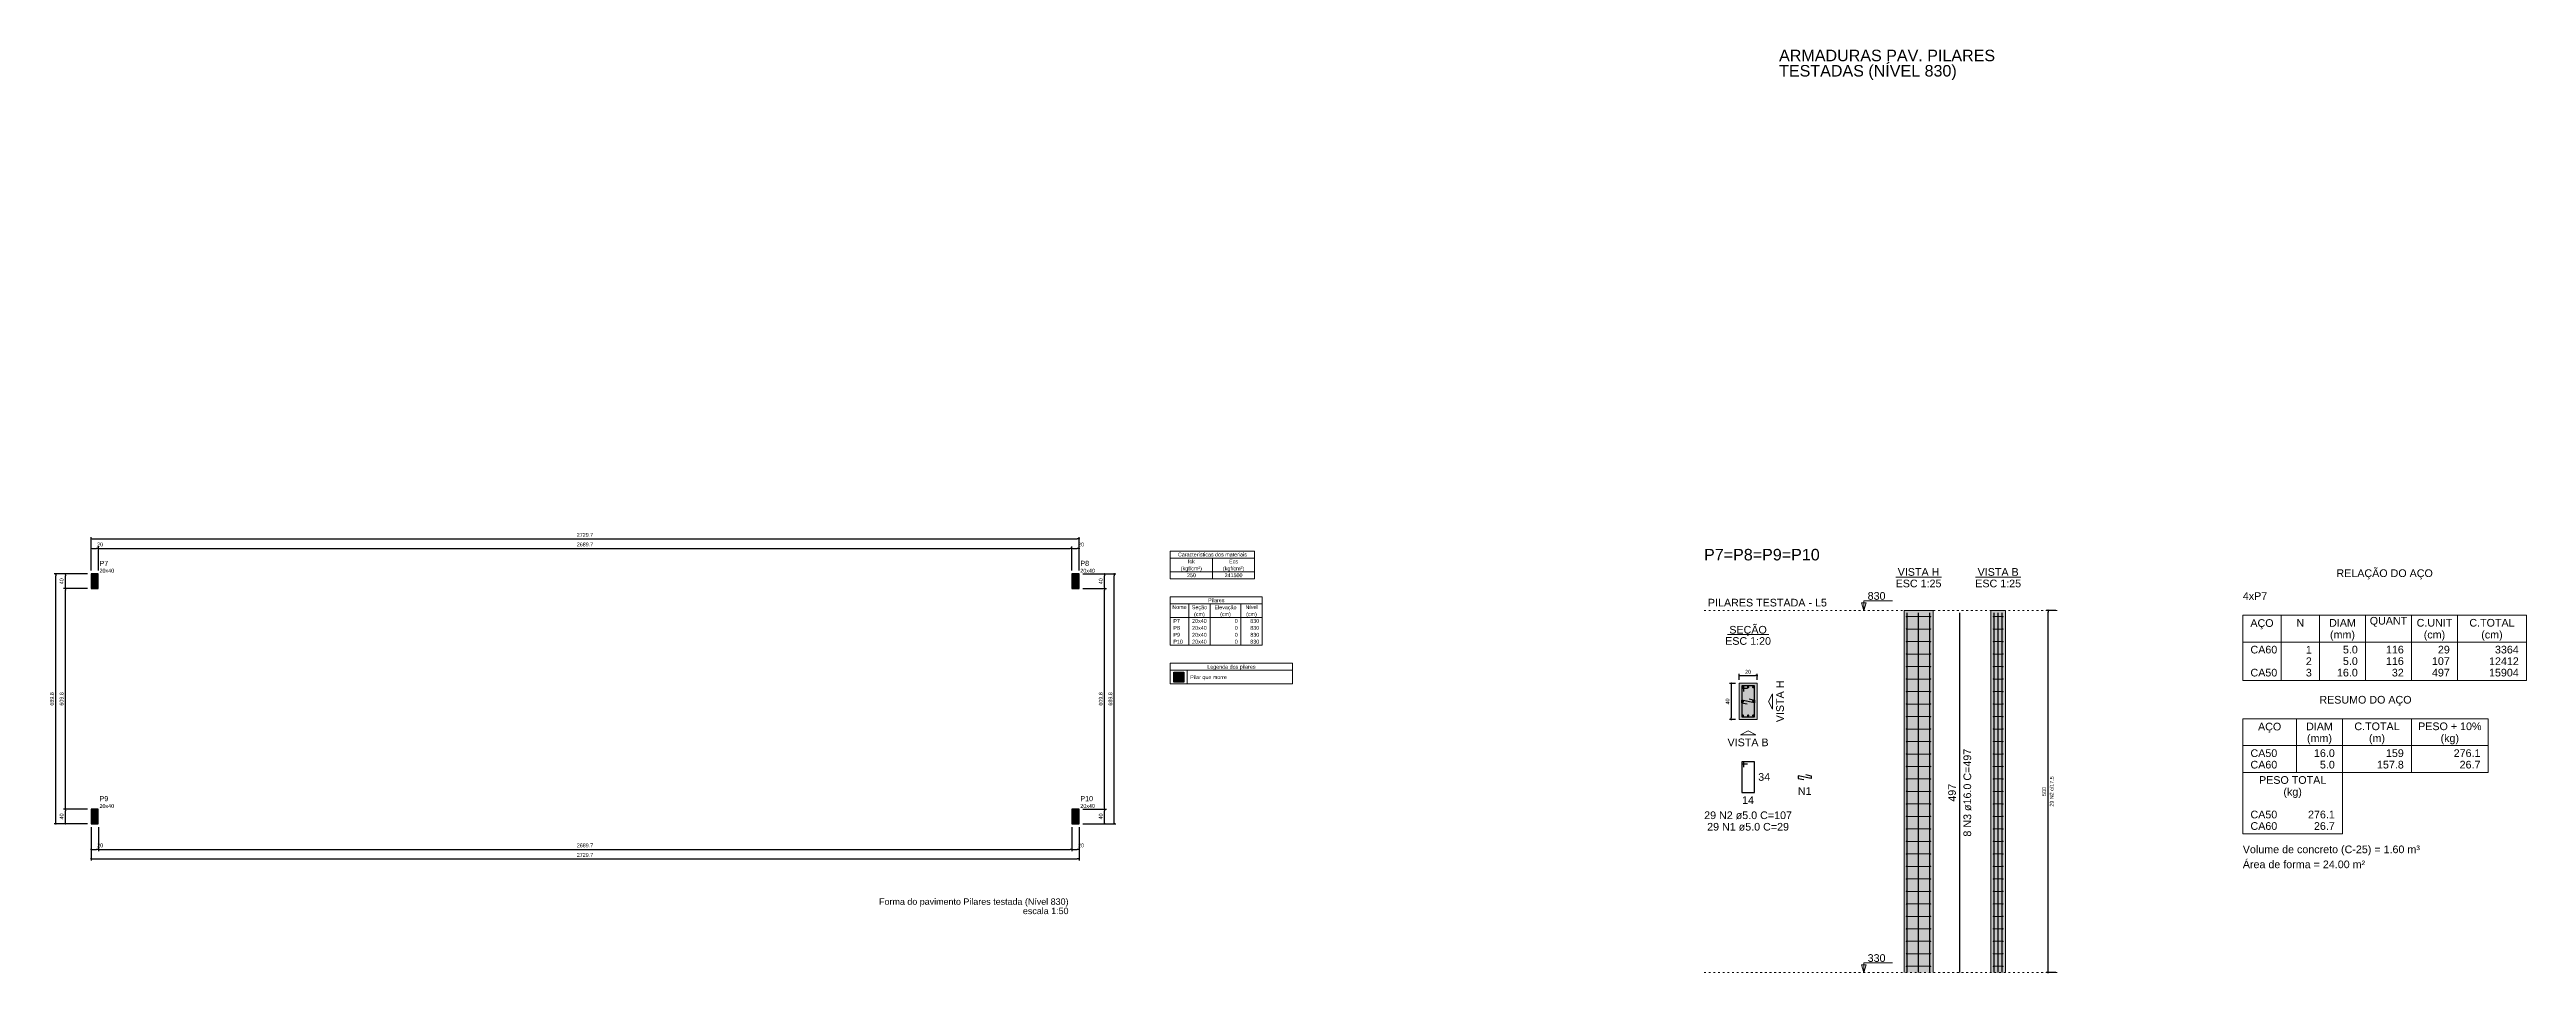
# Model space of a CAD drawing. Header units: millimetres. Extents: x 180 to 11148, y -1598 to 1045.
# Drawn here: x 3080 to 3216.8, y 15.7 to 66.7 of the extents above; entities that cross this region are included whole.
import ezdxf

# ---------------------------------------------------------------- set-up
doc = ezdxf.new("R2010")
doc.units = ezdxf.units.MM
doc.header["$MEASUREMENT"] = 0
doc.linetypes.add('DOT2', pattern=[3.175, 0, -3.175])
for name, color, linetype, lineweight in [('Descrição da armadura', 7, 'Continuous', 5), ('DT-Barras na forma', 2, 'Continuous', 30), ('DT-Barras no corte', 5, 'Continuous', 5), ('DT-Barras rebatidas', 2, 'Continuous', 30), ('DT-Cotas', 9, 'Continuous', 5), ('DT-Estribos na forma', 5, 'Continuous', 5), ('DT-Forma', 5, 'Continuous', 5), ('DT-Hachura seção pilares', 252, 'Continuous', 5), ('DT-Hachura vista pilares', 252, 'Continuous', 5), ('DT-Pontilhado', 9, 'DOT2', 5), ('DT-Relação do aço', 9, 'Continuous', 5), ('DT-Textos', 7, 'Continuous', 5), ('DT-Título', 3, 'Continuous', 20), ('FO-Cotas', 5, 'Continuous', 5), ('FO-Hachura pilar que morre', 106, 'Continuous', 5), ('FO-Pilares', 4, 'Continuous', 30), ('FO-Textos das vigas', 7, 'Continuous', 5), ('FO-Textos dos pilares', 7, 'Continuous', 5), ('FO-Títulos', 1, 'Continuous', 20), ('Textos armaduras', 7, 'Continuous', 5)]:
    doc.layers.add(name, color=color, linetype=linetype, lineweight=lineweight)
doc.styles.add('Arial', font='arial.ttf')
doc.dimstyles.new('UM_20.000000', dxfattribs={"dimtxt": 0.18, "dimasz": 0.1, "dimexe": 0.1, "dimexo": 0.2, "dimgap": 0, "dimtad": 1, "dimtih": 1, "dimtoh": 1, "dimdec": 1, "dimlfac": 20, "dimzin": 0, "dimdsep": 46, "dimtxsty": 'Standard', "dimcen": 0.09, "dimdle": 0.1, "dimadec": 1, "dimazin": 2, "dimtfac": 1, "dimtdec": 4, "dimtofl": 0, "dimtmove": 0, "dimatfit": 3, "dimfxl": 1, "dimtolj": 1, "dimarcsym": 0})
doc.dimstyles.new('UM_25.000000', dxfattribs={"dimtxt": 0.18, "dimasz": 0.1, "dimexe": 0.1, "dimexo": 0.2, "dimgap": 0, "dimtad": 1, "dimtih": 1, "dimtoh": 1, "dimdec": 1, "dimlfac": 25, "dimzin": 0, "dimdsep": 46, "dimtxsty": 'Standard', "dimcen": 0.09, "dimdle": 0.1, "dimadec": 1, "dimazin": 2, "dimtfac": 1, "dimtdec": 4, "dimtofl": 0, "dimtmove": 0, "dimatfit": 3, "dimfxl": 1, "dimtolj": 1, "dimarcsym": 0})
doc.dimstyles.new('UM_50.000000', dxfattribs={"dimtxt": 0.18, "dimasz": 0.1, "dimexe": 0.1, "dimexo": 0.2, "dimgap": 0, "dimtad": 1, "dimtih": 1, "dimtoh": 1, "dimdec": 1, "dimlfac": 50, "dimzin": 0, "dimdsep": 46, "dimtxsty": 'Standard', "dimcen": 0.09, "dimdle": 0.1, "dimadec": 1, "dimazin": 2, "dimtfac": 1, "dimtdec": 4, "dimtofl": 0, "dimtmove": 0, "dimatfit": 3, "dimfxl": 1, "dimtolj": 1, "dimarcsym": 0})

msp = doc.modelspace()

# ---------------------------------------------------------------- texts
at = {"layer": 'Descrição da armadura', "linetype": 'Continuous', "attachment_point": 8, "rotation": 90, "line_spacing_factor": 0.798, "style": 'Arial'}
for s, insert, char_height, width in [('8 N3 ø16.0 C=497', (3186.164, 25.6504), 0.4236, 9.7294), ('29 N2 c/17.5', (3190.7155, 25.7184), 0.2118, 3.364126)]:
    msp.add_mtext(s, dxfattribs=dict(at, insert=insert, char_height=char_height, width=width))
at = {"layer": 'Descrição da armadura', "linetype": 'Continuous', "char_height": 0.4236, "attachment_point": 8, "line_spacing_factor": 0.798, "style": 'Arial'}
for s, insert, width in [('N1', (3176.9557, 25.5321), 1.516797), ('29 N2 ø5.0 C=107', (3173.8264, 24.1818), 9.7294), ('29 N1 ø5.0 C=29', (3173.8264, 23.5464), 8.446648)]:
    msp.add_mtext(s, dxfattribs=dict(at, insert=insert, width=width))
at = {"layer": 'DT-Cotas', "linetype": 'Continuous', "insert": (3190.2919, 25.7184), "char_height": 0.2118, "width": 0.989858, "attachment_point": 8, "rotation": 90, "line_spacing_factor": 0.798, "style": 'Arial'}
msp.add_mtext('500', dxfattribs=at)
at = {"layer": 'DT-Relação do aço', "linetype": 'Continuous', "char_height": 0.4236, "line_spacing_factor": 0.798, "style": 'Arial'}
for s, insert, width, attachment_point in [('RELAÇÃO DO AÇO', (3208.9997, 37.4322), 10.681309, 8), ('4xP7', (3201.1635, 36.3008), 2.70451, 7), ('AÇO', (3202.2227, 34.6782), 2.571255, 8), ('N', (3204.3405, 34.8182), 0.856892, 8), ('DIAM', (3206.6703, 34.8182), 2.966387, 8), ('(mm)', (3206.6707, 34.0432), 2.767082, 8), ('QUANT', (3209.2119, 34.8182), 4.152941, 8), ('C.UNIT', (3211.7535, 34.8182), 3.954796, 8), ('(cm)', (3211.7537, 34.0432), 2.37195, 8), ('C.TOTAL', (3214.9305, 34.8182), 5.010412, 8), ('(cm)', (3214.9307, 34.0432), 2.37195, 8), ('RESUMO DO AÇO', (3207.9407, 30.4422), 10.218391, 8), ('AÇO', (3202.6457, 28.9602), 2.571255, 8), ('DIAM', (3205.3995, 29.0996), 2.966387, 8), ('(mm)', (3205.3997, 28.3242), 2.767082, 8), ('C.TOTAL', (3208.5765, 29.0996), 5.010412, 8), ('(m)', (3208.5767, 28.3242), 1.778673, 8), ('PESO + 10%', (3212.6007, 29.0996), 7.024311, 8), ('(kg)', (3212.6007, 28.3242), 2.043446, 8), ('CA50', (3201.5871, 27.617), 2.968125, 7), ('CA60', (3201.5871, 26.9816), 2.968125, 7), ('16.0', (3206.2467, 27.617), 2.309378, 9), ('5.0', (3206.2467, 26.9816), 1.649473, 9), ('157.8', (3210.0591, 26.9816), 2.969283, 9), ('159', (3210.0591, 27.617), 1.979715, 9), ('276.1', (3214.2951, 27.617), 2.969283, 9), ('26.7', (3214.2951, 26.9816), 2.309378, 9), ('PESO TOTAL', (3203.9169, 26.1344), 7.450729, 8), ('CA50', (3201.5871, 24.2282), 2.968125, 7), ('(kg)', (3203.9167, 25.3592), 2.043446, 8), ('276.1', (3206.2467, 24.2282), 2.969283, 9), ('CA60', (3201.5871, 23.5928), 2.968125, 7), ('26.7', (3206.2467, 23.5928), 2.309378, 9), ('Área de forma = 24.00 m²', (3201.1635, 21.4748), 13.553258, 7), ('Volume de concreto (C-25) = 1.60 m³', (3201.1637, 22.1822), 19.619866, 7)]:
    msp.add_mtext(s, dxfattribs=dict(at, insert=insert, width=width, attachment_point=attachment_point))
at = {"layer": 'DT-Relação do aço', "color": 9, "linetype": 'Continuous', "char_height": 0.4236, "line_spacing_factor": 0.798, "style": 'Arial'}
for s, insert, width, attachment_point in [('CA60', (3201.5871, 33.3356), 2.968125, 7), ('2', (3204.9759, 32.7002), 0.659905, 9), ('1', (3204.9759, 33.3356), 0.659905, 9), ('5.0', (3207.5175, 33.3356), 1.649473, 9), ('5.0', (3207.5175, 32.7002), 1.649473, 9), ('116', (3210.0591, 33.3356), 1.979715, 9), ('116', (3210.0591, 32.7002), 1.979715, 9), ('107', (3212.6007, 32.7002), 1.979715, 9), ('29', (3212.6007, 33.3356), 1.31981, 9), ('12412', (3216.4131, 32.7002), 3.299526, 9), ('3364', (3216.4131, 33.3356), 2.639621, 9), ('CA50', (3201.5871, 32.0648), 2.968125, 7), ('3', (3204.9759, 32.0648), 0.659905, 9), ('16.0', (3207.5175, 32.0648), 2.309378, 9), ('32', (3210.0591, 32.0648), 1.31981, 9), ('497', (3212.6007, 32.0648), 1.979715, 9), ('15904', (3216.4131, 32.0648), 3.299526, 9)]:
    msp.add_mtext(s, dxfattribs=dict(at, insert=insert, width=width, attachment_point=attachment_point))
at = {"layer": 'DT-Textos', "linetype": 'Continuous', "char_height": 0.4236, "line_spacing_factor": 0.798, "style": 'Arial'}
for s, insert, width, attachment_point in [('ESC 1:25', (3183.246, 36.9892), 4.729993, 8), ('VISTA H', (3183.246, 37.6246), 4.298326, 8), ('ESC 1:25', (3187.6455, 36.9892), 4.729993, 8), ('VISTA B', (3187.6455, 37.6246), 4.237353, 8), ('PILARES TESTADA - L5', (3171.6059, 35.9302), 12.28255, 7), ('ESC 1:20', (3173.8264, 33.8122), 4.729993, 8), ('SEÇÃO', (3173.8261, 34.3082), 3.868817, 8), ('VISTA B', (3173.8264, 28.2116), 4.237353, 8)]:
    msp.add_mtext(s, dxfattribs=dict(at, insert=insert, width=width, attachment_point=attachment_point))
at = {"layer": 'DT-Textos', "char_height": 0.4236, "width": 1.843758, "attachment_point": 7, "line_spacing_factor": 0.798, "style": 'Arial'}
for s, insert in [('830', (3180.4339, 36.3008)), ('330', (3180.4339, 16.3008))]:
    msp.add_mtext(s, dxfattribs=dict(at, insert=insert))
at = {"layer": 'DT-Textos', "linetype": 'Continuous', "insert": (3175.809, 30.6942), "char_height": 0.4236, "width": 4.298326, "attachment_point": 8, "rotation": 90, "line_spacing_factor": 0.798, "style": 'Arial'}
msp.add_mtext('VISTA H', dxfattribs=at)
at = {"layer": 'DT-Título', "linetype": 'Continuous', "char_height": 0.6354, "attachment_point": 7, "line_spacing_factor": 0.798, "style": 'Arial'}
for s, insert, width in [('ARMADURAS PAV. PILARES TESTADAS (NÍVEL 830)', (3175.541, 65.0132), 12.237765), ('P7=P8=P9=P10', (3171.3941, 38.4718), 13.262075)]:
    msp.add_mtext(s, dxfattribs=dict(at, insert=insert, width=width))
at = {"layer": 'FO-Textos das vigas', "linetype": 'Continuous', "char_height": 0.2118, "line_spacing_factor": 0.798, "style": 'Arial'}
for s, insert, width, attachment_point in [('Características dos materiais', (3144.2305, 38.6956), 7.731208, 8), ('fck', (3143.0656, 38.3144), 0.768156, 8), ('Ecs', (3145.3954, 38.3144), 1.001815, 8), ('(kgf/cm²)', (3143.0656, 37.8633), 2.362881, 8), ('250', (3143.0656, 37.5519), 0.998894, 8), ('(kgf/cm²)', (3145.3956, 37.8633), 2.362881, 8), ('241500', (3145.3954, 37.5519), 1.997788, 8), ('Pilar que morre', (3143.0016, 31.8603), 4.094882, 7), ('Legenda dos pilares', (3145.2786, 32.4323), 5.397534, 8)]:
    msp.add_mtext(s, dxfattribs=dict(at, insert=insert, width=width, attachment_point=attachment_point))
at = {"layer": 'FO-Textos dos pilares', "attachment_point": 7, "line_spacing_factor": 0.798, "style": 'Arial'}
for s, insert, char_height, width in [('P7', (3082.7362, 38.1742), 0.2824, 0.962202), ('P8', (3136.9298, 38.1742), 0.2824, 0.962202), ('20x40', (3082.7362, 37.8035), 0.2118, 1.626854), ('20x40', (3136.9298, 37.8035), 0.2118, 1.626854), ('20x40', (3082.7362, 24.8075), 0.2118, 1.626854), ('P9', (3082.7362, 25.1782), 0.2824, 0.962202), ('20x40', (3136.9298, 24.8075), 0.2118, 1.626854), ('P10', (3136.9298, 25.1782), 0.2824, 1.399219)]:
    msp.add_mtext(s, dxfattribs=dict(at, insert=insert, char_height=char_height, width=width))
at = {"layer": 'FO-Textos dos pilares', "linetype": 'Continuous', "char_height": 0.2118, "line_spacing_factor": 0.798, "style": 'Arial'}
for s, insert, width, attachment_point in [('Nome', (3142.409, 35.7894), 1.597647, 8), ('Seção', (3143.5106, 35.7193), 1.699873, 8), ('(cm)', (3143.5106, 35.3383), 1.197505, 8), ('Pilares', (3144.4423, 36.1706), 1.834227, 8), ('Elevação', (3144.9506, 35.7193), 2.468028, 8), ('(cm)', (3144.9506, 35.3383), 1.197505, 8), ('Nível', (3146.3908, 35.7894), 1.366908, 8), ('(cm)', (3146.3906, 35.3383), 1.197505, 8), ('P7', (3142.0701, 35.0269), 0.733107, 7), ('P8', (3142.0701, 34.6457), 0.733107, 7), ('P9', (3142.0701, 34.2644), 0.733107, 7), ('20x40', (3143.5103, 35.0269), 1.626854, 8), ('20x40', (3143.5103, 34.6457), 1.626854, 8), ('20x40', (3143.5103, 34.2644), 1.626854, 8), ('0', (3145.6283, 35.0269), 0.332965, 9), ('0', (3145.6283, 34.6457), 0.332965, 9), ('0', (3145.6283, 34.2644), 0.332965, 9), ('830', (3146.8144, 35.0269), 0.998894, 9), ('830', (3146.8144, 34.6457), 0.998894, 9), ('830', (3146.8144, 34.2644), 0.998894, 9), ('P10', (3142.0701, 33.8832), 1.066071, 7), ('20x40', (3143.5103, 33.8832), 1.626854, 8), ('0', (3145.6283, 33.8832), 0.332965, 9), ('830', (3146.8144, 33.8832), 0.998894, 9)]:
    msp.add_mtext(s, dxfattribs=dict(at, insert=insert, width=width, attachment_point=attachment_point))
at = {"layer": 'FO-Títulos', "char_height": 0.353, "attachment_point": 9, "line_spacing_factor": 0.798, "style": 'Arial'}
for s, insert, width in [('Forma do pavimento Pilares testada (Nível 830)', (3136.2793, 19.3519), 21.072068), ('escala 1:50', (3136.2793, 18.9389), 5.079355)]:
    msp.add_mtext(s, dxfattribs=dict(at, insert=insert, width=width))
at = {"layer": 'Textos armaduras', "linetype": 'Continuous', "char_height": 0.4236, "width": 1.31981, "attachment_point": 7, "line_spacing_factor": 0.798, "style": 'Arial'}
for s, insert in [('34', (3174.3882, 26.3026)), ('14', (3173.4965, 25.029))]:
    msp.add_mtext(s, dxfattribs=dict(at, insert=insert))
at = {"layer": 'Textos armaduras', "linetype": 'Continuous', "insert": (3185.3168, 25.1554), "char_height": 0.4236, "width": 1.979715, "attachment_point": 7, "rotation": 90, "line_spacing_factor": 0.798, "style": 'Arial'}
msp.add_mtext('497', dxfattribs=at)

# ---------------------------------------------------------------- blocks, each defined once
blk = doc.blocks.new('_Dot')
at = {"color": 0, "linetype": 'ByBlock', "lineweight": -2}
blk.add_line((-0.5, 0), (-1, 0), dxfattribs=at)
at = {"color": 0, "linetype": 'ByBlock', "const_width": 0.5}
blk.add_lwpolyline([(-0.25, 0, 1), (0.25, 0, 1)], format="xyb", close=True, dxfattribs=at)
blk = doc.blocks.new('*D821')
at = {"layer": 'Defpoints', "color": 0, "transparency": 16777216}
for p in [(3082.67, 39.14), (3082.27, 37.73), (3082.67, 37.73)]:
    blk.add_point(p, dxfattribs=at)
at = {"layer": 'FO-Cotas', "color": 0, "lineweight": -2, "transparency": 16777216}
for p, q in [((3082.27, 37.93), (3082.27, 39.24)), ((3082.37, 39.14), (3082.57, 39.14)), ((3082.67, 37.93), (3082.67, 39.24))]:
    blk.add_line(p, q, dxfattribs=at)
at = {"layer": 'FO-Cotas', "color": 0, "lineweight": -2, "transparency": 16777216, "xscale": 0.1000000014901161, "yscale": 0.1000000014901161, "zscale": 0.1000000014901161, "rotation": 180}
blk.add_blockref('_Dot', (3082.27, 39.14), dxfattribs=at)
at = {"layer": 'FO-Cotas', "color": 0, "lineweight": -2, "transparency": 16777216, "xscale": 0.1000000014901161, "yscale": 0.1000000014901161, "zscale": 0.1000000014901161}
blk.add_blockref('_Dot', (3082.67, 39.14), dxfattribs=at)
at = {"layer": 'FO-Cotas', "transparency": 16777216, "insert": (3082.77, 39.36), "char_height": 0.212, "attachment_point": 5, "rotation": 0.0057, "style": 'Arial'}
blk.add_mtext('\\A1;20', dxfattribs=at)
blk = doc.blocks.new('*D822')
at = {"layer": 'Defpoints', "color": 0, "transparency": 16777216}
for p in [(3136.46, 39.14), (3082.67, 37.73), (3136.46, 37.73)]:
    blk.add_point(p, dxfattribs=at)
at = {"layer": 'FO-Cotas', "color": 0, "lineweight": -2, "transparency": 16777216}
for p, q in [((3082.67, 37.93), (3082.67, 39.24)), ((3082.77, 39.14), (3136.36, 39.14)), ((3136.46, 37.93), (3136.46, 39.24))]:
    blk.add_line(p, q, dxfattribs=at)
at = {"layer": 'FO-Cotas', "color": 0, "lineweight": -2, "transparency": 16777216, "xscale": 0.1000000014901161, "yscale": 0.1000000014901161, "zscale": 0.1000000014901161, "rotation": 180}
blk.add_blockref('_Dot', (3082.67, 39.14), dxfattribs=at)
at = {"layer": 'FO-Cotas', "color": 0, "lineweight": -2, "transparency": 16777216, "xscale": 0.1000000014901161, "yscale": 0.1000000014901161, "zscale": 0.1000000014901161}
blk.add_blockref('_Dot', (3136.46, 39.14), dxfattribs=at)
at = {"layer": 'FO-Cotas', "transparency": 16777216, "insert": (3109.56, 39.36), "char_height": 0.212, "attachment_point": 5, "rotation": 0.0057, "style": 'Arial'}
blk.add_mtext('\\A1;2689.7', dxfattribs=at)
blk = doc.blocks.new('*D823')
at = {"layer": 'Defpoints', "color": 0, "transparency": 16777216}
for p in [(3136.86, 39.14), (3136.46, 37.73), (3136.86, 37.73)]:
    blk.add_point(p, dxfattribs=at)
at = {"layer": 'FO-Cotas', "color": 0, "lineweight": -2, "transparency": 16777216}
for p, q in [((3136.46, 37.93), (3136.46, 39.24)), ((3136.56, 39.14), (3136.76, 39.14)), ((3136.86, 37.93), (3136.86, 39.24))]:
    blk.add_line(p, q, dxfattribs=at)
at = {"layer": 'FO-Cotas', "color": 0, "lineweight": -2, "transparency": 16777216, "xscale": 0.1000000014901161, "yscale": 0.1000000014901161, "zscale": 0.1000000014901161, "rotation": 180}
blk.add_blockref('_Dot', (3136.46, 39.14), dxfattribs=at)
at = {"layer": 'FO-Cotas', "color": 0, "lineweight": -2, "transparency": 16777216, "xscale": 0.1000000014901161, "yscale": 0.1000000014901161, "zscale": 0.1000000014901161}
blk.add_blockref('_Dot', (3136.86, 39.14), dxfattribs=at)
at = {"layer": 'FO-Cotas', "transparency": 16777216, "insert": (3136.97, 39.36), "char_height": 0.212, "attachment_point": 5, "rotation": 0.0057, "style": 'Arial'}
blk.add_mtext('\\A1;20', dxfattribs=at)
blk = doc.blocks.new('*D824')
at = {"layer": 'Defpoints', "color": 0, "transparency": 16777216}
for p in [(3136.86, 39.67), (3082.27, 37.73), (3136.86, 37.73)]:
    blk.add_point(p, dxfattribs=at)
at = {"layer": 'FO-Cotas', "color": 0, "lineweight": -2, "transparency": 16777216}
for p, q in [((3082.27, 37.93), (3082.27, 39.77)), ((3136.86, 37.93), (3136.86, 39.77)), ((3082.37, 39.67), (3136.76, 39.67))]:
    blk.add_line(p, q, dxfattribs=at)
at = {"layer": 'FO-Cotas', "color": 0, "lineweight": -2, "transparency": 16777216, "xscale": 0.1000000014901161, "yscale": 0.1000000014901161, "zscale": 0.1000000014901161, "rotation": 180}
blk.add_blockref('_Dot', (3082.27, 39.67), dxfattribs=at)
at = {"layer": 'FO-Cotas', "color": 0, "lineweight": -2, "transparency": 16777216, "xscale": 0.1000000014901161, "yscale": 0.1000000014901161, "zscale": 0.1000000014901161}
blk.add_blockref('_Dot', (3136.86, 39.67), dxfattribs=at)
at = {"layer": 'FO-Cotas', "transparency": 16777216, "insert": (3109.56, 39.89), "char_height": 0.212, "attachment_point": 5, "rotation": 0.0057, "style": 'Arial'}
blk.add_mtext('\\A1;2729.7', dxfattribs=at)
blk = doc.blocks.new('*D825')
at = {"layer": 'Defpoints', "color": 0, "transparency": 16777216}
for p in [(3082.27, 23.94), (3082.67, 23.94), (3082.67, 22.52)]:
    blk.add_point(p, dxfattribs=at)
at = {"layer": 'FO-Cotas', "color": 0, "lineweight": -2, "transparency": 16777216}
for p, q in [((3082.27, 23.74), (3082.27, 22.42)), ((3082.67, 23.74), (3082.67, 22.42)), ((3082.37, 22.52), (3082.57, 22.52))]:
    blk.add_line(p, q, dxfattribs=at)
at = {"layer": 'FO-Cotas', "color": 0, "lineweight": -2, "transparency": 16777216, "xscale": 0.1000000014901161, "yscale": 0.1000000014901161, "zscale": 0.1000000014901161, "rotation": 180}
blk.add_blockref('_Dot', (3082.27, 22.52), dxfattribs=at)
at = {"layer": 'FO-Cotas', "color": 0, "lineweight": -2, "transparency": 16777216, "xscale": 0.1000000014901161, "yscale": 0.1000000014901161, "zscale": 0.1000000014901161}
blk.add_blockref('_Dot', (3082.67, 22.52), dxfattribs=at)
at = {"layer": 'FO-Cotas', "transparency": 16777216, "insert": (3082.77, 22.74), "char_height": 0.212, "attachment_point": 5, "rotation": 0.0057, "style": 'Arial'}
blk.add_mtext('\\A1;20', dxfattribs=at)
blk = doc.blocks.new('*D826')
at = {"layer": 'Defpoints', "color": 0, "transparency": 16777216}
for p in [(3082.67, 23.94), (3136.46, 23.94), (3136.46, 22.52)]:
    blk.add_point(p, dxfattribs=at)
at = {"layer": 'FO-Cotas', "color": 0, "lineweight": -2, "transparency": 16777216}
for p, q in [((3082.67, 23.74), (3082.67, 22.42)), ((3136.46, 23.74), (3136.46, 22.42)), ((3082.77, 22.52), (3136.36, 22.52))]:
    blk.add_line(p, q, dxfattribs=at)
at = {"layer": 'FO-Cotas', "color": 0, "lineweight": -2, "transparency": 16777216, "xscale": 0.1000000014901161, "yscale": 0.1000000014901161, "zscale": 0.1000000014901161, "rotation": 180}
blk.add_blockref('_Dot', (3082.67, 22.52), dxfattribs=at)
at = {"layer": 'FO-Cotas', "color": 0, "lineweight": -2, "transparency": 16777216, "xscale": 0.1000000014901161, "yscale": 0.1000000014901161, "zscale": 0.1000000014901161}
blk.add_blockref('_Dot', (3136.46, 22.52), dxfattribs=at)
at = {"layer": 'FO-Cotas', "transparency": 16777216, "insert": (3109.56, 22.74), "char_height": 0.212, "attachment_point": 5, "rotation": 0.0057, "style": 'Arial'}
blk.add_mtext('\\A1;2689.7', dxfattribs=at)
blk = doc.blocks.new('*D827')
at = {"layer": 'Defpoints', "color": 0, "transparency": 16777216}
for p in [(3136.46, 23.94), (3136.86, 23.94), (3136.86, 22.52)]:
    blk.add_point(p, dxfattribs=at)
at = {"layer": 'FO-Cotas', "color": 0, "lineweight": -2, "transparency": 16777216}
for p, q in [((3136.46, 23.74), (3136.46, 22.42)), ((3136.86, 23.74), (3136.86, 22.42)), ((3136.56, 22.52), (3136.76, 22.52))]:
    blk.add_line(p, q, dxfattribs=at)
at = {"layer": 'FO-Cotas', "color": 0, "lineweight": -2, "transparency": 16777216, "xscale": 0.1000000014901161, "yscale": 0.1000000014901161, "zscale": 0.1000000014901161, "rotation": 180}
blk.add_blockref('_Dot', (3136.46, 22.52), dxfattribs=at)
at = {"layer": 'FO-Cotas', "color": 0, "lineweight": -2, "transparency": 16777216, "xscale": 0.1000000014901161, "yscale": 0.1000000014901161, "zscale": 0.1000000014901161}
blk.add_blockref('_Dot', (3136.86, 22.52), dxfattribs=at)
at = {"layer": 'FO-Cotas', "transparency": 16777216, "insert": (3136.97, 22.74), "char_height": 0.212, "attachment_point": 5, "rotation": 0.0057, "style": 'Arial'}
blk.add_mtext('\\A1;20', dxfattribs=at)
blk = doc.blocks.new('*D828')
at = {"layer": 'Defpoints', "color": 0, "transparency": 16777216}
for p in [(3082.27, 23.94), (3136.86, 23.94), (3136.86, 22)]:
    blk.add_point(p, dxfattribs=at)
at = {"layer": 'FO-Cotas', "color": 0, "lineweight": -2, "transparency": 16777216}
for p, q in [((3082.27, 23.74), (3082.27, 21.9)), ((3136.86, 23.74), (3136.86, 21.9)), ((3082.37, 22), (3136.76, 22))]:
    blk.add_line(p, q, dxfattribs=at)
at = {"layer": 'FO-Cotas', "color": 0, "lineweight": -2, "transparency": 16777216, "xscale": 0.1000000014901161, "yscale": 0.1000000014901161, "zscale": 0.1000000014901161, "rotation": 180}
blk.add_blockref('_Dot', (3082.27, 22), dxfattribs=at)
at = {"layer": 'FO-Cotas', "color": 0, "lineweight": -2, "transparency": 16777216, "xscale": 0.1000000014901161, "yscale": 0.1000000014901161, "zscale": 0.1000000014901161}
blk.add_blockref('_Dot', (3136.86, 22), dxfattribs=at)
at = {"layer": 'FO-Cotas', "transparency": 16777216, "insert": (3109.56, 22.21), "char_height": 0.212, "attachment_point": 5, "rotation": 0.0057, "style": 'Arial'}
blk.add_mtext('\\A1;2729.7', dxfattribs=at)
blk = doc.blocks.new('*D829')
at = {"layer": 'Defpoints', "color": 0, "transparency": 16777216}
for p in [(3080.85, 24.74), (3082.27, 24.74), (3082.27, 23.94)]:
    blk.add_point(p, dxfattribs=at)
at = {"layer": 'FO-Cotas', "color": 0, "lineweight": -2, "transparency": 16777216}
for p, q in [((3082.07, 24.74), (3080.75, 24.74)), ((3080.85, 24.04), (3080.85, 24.64)), ((3082.07, 23.94), (3080.75, 23.94))]:
    blk.add_line(p, q, dxfattribs=at)
at = {"layer": 'FO-Cotas', "color": 0, "lineweight": -2, "transparency": 16777216, "xscale": 0.1000000014901161, "yscale": 0.1000000014901161, "zscale": 0.1000000014901161}
for p, rotation in [((3080.85, 24.74), 90), ((3080.85, 23.94), 270)]:
    blk.add_blockref('_Dot', p, dxfattribs=dict(at, rotation=rotation))
at = {"layer": 'FO-Cotas', "transparency": 16777216, "insert": (3080.64, 24.34), "char_height": 0.212, "attachment_point": 5, "rotation": 90, "style": 'Arial'}
blk.add_mtext('\\A1;40', dxfattribs=at)
blk = doc.blocks.new('*D830')
at = {"layer": 'Defpoints', "color": 0, "transparency": 16777216}
for p in [(3080.85, 36.93), (3082.27, 36.93), (3082.27, 24.74)]:
    blk.add_point(p, dxfattribs=at)
at = {"layer": 'FO-Cotas', "color": 0, "lineweight": -2, "transparency": 16777216}
for p, q in [((3082.07, 36.93), (3080.75, 36.93)), ((3080.85, 24.84), (3080.85, 36.83)), ((3082.07, 24.74), (3080.75, 24.74))]:
    blk.add_line(p, q, dxfattribs=at)
at = {"layer": 'FO-Cotas', "color": 0, "lineweight": -2, "transparency": 16777216, "xscale": 0.1000000014901161, "yscale": 0.1000000014901161, "zscale": 0.1000000014901161}
for p, rotation in [((3080.85, 36.93), 90), ((3080.85, 24.74), 270)]:
    blk.add_blockref('_Dot', p, dxfattribs=dict(at, rotation=rotation))
at = {"layer": 'FO-Cotas', "transparency": 16777216, "insert": (3080.64, 30.83), "char_height": 0.212, "attachment_point": 5, "rotation": 90, "style": 'Arial'}
blk.add_mtext('\\A1;609.8', dxfattribs=at)
blk = doc.blocks.new('*D831')
at = {"layer": 'Defpoints', "color": 0, "transparency": 16777216}
for p in [(3080.85, 37.73), (3082.27, 37.73), (3082.27, 36.93)]:
    blk.add_point(p, dxfattribs=at)
at = {"layer": 'FO-Cotas', "color": 0, "lineweight": -2, "transparency": 16777216}
for p, q in [((3082.07, 37.73), (3080.75, 37.73)), ((3080.85, 37.03), (3080.85, 37.63)), ((3082.07, 36.93), (3080.75, 36.93))]:
    blk.add_line(p, q, dxfattribs=at)
at = {"layer": 'FO-Cotas', "color": 0, "lineweight": -2, "transparency": 16777216, "xscale": 0.1000000014901161, "yscale": 0.1000000014901161, "zscale": 0.1000000014901161}
for p, rotation in [((3080.85, 37.73), 90), ((3080.85, 36.93), 270)]:
    blk.add_blockref('_Dot', p, dxfattribs=dict(at, rotation=rotation))
at = {"layer": 'FO-Cotas', "transparency": 16777216, "insert": (3080.64, 37.33), "char_height": 0.212, "attachment_point": 5, "rotation": 90, "style": 'Arial'}
blk.add_mtext('\\A1;40', dxfattribs=at)
blk = doc.blocks.new('*D832')
at = {"layer": 'Defpoints', "color": 0, "transparency": 16777216}
for p in [(3080.32, 37.73), (3082.27, 37.73), (3082.27, 23.94)]:
    blk.add_point(p, dxfattribs=at)
at = {"layer": 'FO-Cotas', "color": 0, "lineweight": -2, "transparency": 16777216}
for p, q in [((3082.07, 37.73), (3080.22, 37.73)), ((3080.32, 24.04), (3080.32, 37.63)), ((3082.07, 23.94), (3080.22, 23.94))]:
    blk.add_line(p, q, dxfattribs=at)
at = {"layer": 'FO-Cotas', "color": 0, "lineweight": -2, "transparency": 16777216, "xscale": 0.1000000014901161, "yscale": 0.1000000014901161, "zscale": 0.1000000014901161}
for p, rotation in [((3080.32, 37.73), 90), ((3080.32, 23.94), 270)]:
    blk.add_blockref('_Dot', p, dxfattribs=dict(at, rotation=rotation))
at = {"layer": 'FO-Cotas', "transparency": 16777216, "insert": (3080.11, 30.83), "char_height": 0.212, "attachment_point": 5, "rotation": 90, "style": 'Arial'}
blk.add_mtext('\\A1;689.8', dxfattribs=at)
blk = doc.blocks.new('*D833')
at = {"layer": 'Defpoints', "color": 0, "transparency": 16777216}
for p in [(3136.86, 24.74), (3138.27, 24.74), (3136.86, 23.94)]:
    blk.add_point(p, dxfattribs=at)
at = {"layer": 'FO-Cotas', "color": 0, "lineweight": -2, "transparency": 16777216}
for p, q in [((3137.06, 24.74), (3138.37, 24.74)), ((3138.27, 24.04), (3138.27, 24.64)), ((3137.06, 23.94), (3138.37, 23.94))]:
    blk.add_line(p, q, dxfattribs=at)
at = {"layer": 'FO-Cotas', "color": 0, "lineweight": -2, "transparency": 16777216, "xscale": 0.1000000014901161, "yscale": 0.1000000014901161, "zscale": 0.1000000014901161}
for p, rotation in [((3138.27, 24.74), 90), ((3138.27, 23.94), 270)]:
    blk.add_blockref('_Dot', p, dxfattribs=dict(at, rotation=rotation))
at = {"layer": 'FO-Cotas', "transparency": 16777216, "insert": (3138.06, 24.34), "char_height": 0.212, "attachment_point": 5, "rotation": 90, "style": 'Arial'}
blk.add_mtext('\\A1;40', dxfattribs=at)
blk = doc.blocks.new('*D834')
at = {"layer": 'Defpoints', "color": 0, "transparency": 16777216}
for p in [(3136.86, 36.93), (3138.27, 36.93), (3136.86, 24.74)]:
    blk.add_point(p, dxfattribs=at)
at = {"layer": 'FO-Cotas', "color": 0, "lineweight": -2, "transparency": 16777216}
for p, q in [((3137.06, 36.93), (3138.37, 36.93)), ((3138.27, 24.84), (3138.27, 36.83)), ((3137.06, 24.74), (3138.37, 24.74))]:
    blk.add_line(p, q, dxfattribs=at)
at = {"layer": 'FO-Cotas', "color": 0, "lineweight": -2, "transparency": 16777216, "xscale": 0.1000000014901161, "yscale": 0.1000000014901161, "zscale": 0.1000000014901161}
for p, rotation in [((3138.27, 36.93), 90), ((3138.27, 24.74), 270)]:
    blk.add_blockref('_Dot', p, dxfattribs=dict(at, rotation=rotation))
at = {"layer": 'FO-Cotas', "transparency": 16777216, "insert": (3138.06, 30.83), "char_height": 0.212, "attachment_point": 5, "rotation": 90, "style": 'Arial'}
blk.add_mtext('\\A1;609.8', dxfattribs=at)
blk = doc.blocks.new('*D835')
at = {"layer": 'Defpoints', "color": 0, "transparency": 16777216}
for p in [(3136.86, 37.73), (3138.27, 37.73), (3136.86, 36.93)]:
    blk.add_point(p, dxfattribs=at)
at = {"layer": 'FO-Cotas', "color": 0, "lineweight": -2, "transparency": 16777216}
for p, q in [((3137.06, 37.73), (3138.37, 37.73)), ((3138.27, 37.03), (3138.27, 37.63)), ((3137.06, 36.93), (3138.37, 36.93))]:
    blk.add_line(p, q, dxfattribs=at)
at = {"layer": 'FO-Cotas', "color": 0, "lineweight": -2, "transparency": 16777216, "xscale": 0.1000000014901161, "yscale": 0.1000000014901161, "zscale": 0.1000000014901161}
for p, rotation in [((3138.27, 37.73), 90), ((3138.27, 36.93), 270)]:
    blk.add_blockref('_Dot', p, dxfattribs=dict(at, rotation=rotation))
at = {"layer": 'FO-Cotas', "transparency": 16777216, "insert": (3138.06, 37.33), "char_height": 0.212, "attachment_point": 5, "rotation": 90, "style": 'Arial'}
blk.add_mtext('\\A1;40', dxfattribs=at)
blk = doc.blocks.new('*D836')
at = {"layer": 'Defpoints', "color": 0, "transparency": 16777216}
for p in [(3136.86, 37.73), (3138.8, 37.73), (3136.86, 23.94)]:
    blk.add_point(p, dxfattribs=at)
at = {"layer": 'FO-Cotas', "color": 0, "lineweight": -2, "transparency": 16777216}
for p, q in [((3137.06, 37.73), (3138.9, 37.73)), ((3138.8, 24.04), (3138.8, 37.63)), ((3137.06, 23.94), (3138.9, 23.94))]:
    blk.add_line(p, q, dxfattribs=at)
at = {"layer": 'FO-Cotas', "color": 0, "lineweight": -2, "transparency": 16777216, "xscale": 0.1000000014901161, "yscale": 0.1000000014901161, "zscale": 0.1000000014901161}
for p, rotation in [((3138.8, 37.73), 90), ((3138.8, 23.94), 270)]:
    blk.add_blockref('_Dot', p, dxfattribs=dict(at, rotation=rotation))
at = {"layer": 'FO-Cotas', "transparency": 16777216, "insert": (3138.59, 30.83), "char_height": 0.212, "attachment_point": 5, "rotation": 90, "style": 'Arial'}
blk.add_mtext('\\A1;689.8', dxfattribs=at)
blk = doc.blocks.new('*D837')
at = {"layer": 'Defpoints', "color": 0, "transparency": 16777216}
for p in [(3173.33, 31.69), (3172.9, 29.69), (3173.33, 29.69)]:
    blk.add_point(p, dxfattribs=at)
at = {"layer": 'DT-Cotas', "color": 0, "lineweight": -2, "transparency": 16777216}
for p, q in [((3173.13, 31.69), (3172.8, 31.69)), ((3172.9, 31.59), (3172.9, 29.79)), ((3173.13, 29.69), (3172.8, 29.69))]:
    blk.add_line(p, q, dxfattribs=at)
at = {"layer": 'DT-Cotas', "color": 0, "lineweight": -2, "transparency": 16777216, "xscale": 0.1000000014901161, "yscale": 0.1000000014901161, "zscale": 0.1000000014901161}
for p, rotation in [((3172.9, 31.69), 90), ((3172.9, 29.69), 270)]:
    blk.add_blockref('_Dot', p, dxfattribs=dict(at, rotation=rotation))
at = {"layer": 'DT-Cotas', "transparency": 16777216, "insert": (3172.69, 30.69), "char_height": 0.212, "attachment_point": 5, "rotation": 90, "style": 'Arial'}
blk.add_mtext('\\A1;40', dxfattribs=at)
blk = doc.blocks.new('*D838')
at = {"layer": 'Defpoints', "color": 0, "transparency": 16777216}
for p in [(3173.33, 31.69), (3174.33, 32.12), (3174.33, 31.69)]:
    blk.add_point(p, dxfattribs=at)
at = {"layer": 'DT-Cotas', "color": 0, "lineweight": -2, "transparency": 16777216}
for p, q in [((3173.33, 31.89), (3173.33, 32.22)), ((3173.43, 32.12), (3174.23, 32.12)), ((3174.33, 31.89), (3174.33, 32.22))]:
    blk.add_line(p, q, dxfattribs=at)
at = {"layer": 'DT-Cotas', "color": 0, "lineweight": -2, "transparency": 16777216, "xscale": 0.1000000014901161, "yscale": 0.1000000014901161, "zscale": 0.1000000014901161, "rotation": 180}
blk.add_blockref('_Dot', (3173.33, 32.12), dxfattribs=at)
at = {"layer": 'DT-Cotas', "color": 0, "lineweight": -2, "transparency": 16777216, "xscale": 0.1000000014901161, "yscale": 0.1000000014901161, "zscale": 0.1000000014901161}
blk.add_blockref('_Dot', (3174.33, 32.12), dxfattribs=at)
at = {"layer": 'DT-Cotas', "transparency": 16777216, "insert": (3173.83, 32.33), "char_height": 0.212, "attachment_point": 5, "rotation": 0.0057, "style": 'Arial'}
blk.add_mtext('\\A1;20', dxfattribs=at)
blk = doc.blocks.new('*D839')
at = {"layer": 'Defpoints', "color": 0, "transparency": 16777216}
for p in [(3190.4, 35.72), (3191.03, 35.72), (3191.03, 15.72)]:
    blk.add_point(p, dxfattribs=at)
at = {"layer": 'DT-Cotas', "color": 0, "lineweight": -2, "transparency": 16777216}
for p, q in [((3190.83, 35.72), (3190.3, 35.72)), ((3190.4, 15.82), (3190.4, 35.62)), ((3190.83, 15.72), (3190.3, 15.72))]:
    blk.add_line(p, q, dxfattribs=at)
at = {"layer": 'DT-Cotas', "color": 0, "lineweight": -2, "transparency": 16777216, "xscale": 0.1000000014901161, "yscale": 0.1000000014901161, "zscale": 0.1000000014901161}
for p, rotation in [((3190.4, 35.72), 90), ((3190.4, 15.72), 270)]:
    blk.add_blockref('_Dot', p, dxfattribs=dict(at, rotation=rotation))
blk = doc.blocks.new('*D840')
at = {"layer": 'Defpoints', "color": 0, "transparency": 16777216}
for p in [(3190.4, 35.72), (3191.03, 35.72), (3191.03, 15.72)]:
    blk.add_point(p, dxfattribs=at)
at = {"layer": 'DT-Cotas', "color": 0, "lineweight": -2, "transparency": 16777216}
for p, q in [((3190.83, 35.72), (3190.3, 35.72)), ((3190.4, 15.82), (3190.4, 35.62)), ((3190.83, 15.72), (3190.3, 15.72))]:
    blk.add_line(p, q, dxfattribs=at)
at = {"layer": 'DT-Cotas', "color": 0, "lineweight": -2, "transparency": 16777216, "xscale": 0.1000000014901161, "yscale": 0.1000000014901161, "zscale": 0.1000000014901161}
for p, rotation in [((3190.4, 35.72), 90), ((3190.4, 15.72), 270)]:
    blk.add_blockref('_Dot', p, dxfattribs=dict(at, rotation=rotation))

# ---------------------------------------------------------------- dimensions: what is measured, and where the dimension line sits
at = {"layer": 'DT-Cotas'}
for override, picture, middle in [({"dimtxt": 0.4236, "dimasz": 0.1, "dimexe": 0.1, "dimexo": 0.2, "dimtad": 1, "dimtih": 0, "dimtoh": 0, "dimdec": 1, "dimlfac": 25, "dimzin": 8, "dimtxsty": 'Arial', "dimblk": 'Dot', "dimblk1": 'Dot', "dimblk2": 'Dot', "dimsah": 1, "dimdle": 0.1, "dimse1": 0, "dimse2": 0, "dimclrt": 256, "dimadec": 1, "dimazin": 3, "dimtmove": 2, "dimldrblk": 'Dot'}, '*D840', (3189.9742, 25.7184)), ({"dimtxt": 0.2118, "dimasz": 0.1, "dimexe": 0.1, "dimexo": 0.2, "dimtad": 1, "dimtih": 0, "dimtoh": 0, "dimdec": 1, "dimlfac": 25, "dimzin": 8, "dimtxsty": 'Arial', "dimblk": 'Dot', "dimblk1": 'Dot', "dimblk2": 'Dot', "dimsah": 1, "dimdle": 0.1, "dimse1": 0, "dimse2": 0, "dimclrt": 256, "dimadec": 1, "dimazin": 3, "dimtmove": 2, "dimldrblk": 'Dot'}, '*D839', (3190.186, 25.7184))]:
    dim = msp.add_linear_dim(base=(3190.3978, 35.7184), p1=(3191.0332, 15.7184), p2=(3191.0332, 35.7184), angle=90, text=' ', dimstyle='UM_25.000000', override=override, dxfattribs=at)
    dim.commit()
    dim.dimension.update_dxf_attribs({"geometry": picture, "text_midpoint": middle, "dimtype": 160, "text_rotation": 90})
dim = msp.add_linear_dim(base=(3172.9028, 29.6942), p1=(3173.3264, 31.6942), p2=(3173.3264, 29.6942), angle=90, dimstyle='UM_20.000000', override={"dimtxt": 0.2118, "dimasz": 0.1, "dimexe": 0.1, "dimexo": 0.2, "dimtad": 1, "dimtih": 0, "dimtoh": 0, "dimdec": 1, "dimlfac": 20, "dimzin": 8, "dimtxsty": 'Arial', "dimblk": 'Dot', "dimblk1": 'Dot', "dimblk2": 'Dot', "dimsah": 1, "dimdle": 0.1, "dimse1": 0, "dimse2": 0, "dimclrt": 256, "dimadec": 1, "dimazin": 3, "dimtmove": 2, "dimldrblk": 'Dot'}, dxfattribs=at)
dim.commit()
dim.dimension.update_dxf_attribs({"geometry": '*D837', "text_midpoint": (3172.691, 30.6942), "dimtype": 160, "text_rotation": 90})
dim = msp.add_linear_dim(base=(3174.3264, 32.1178), p1=(3173.3264, 31.6942), p2=(3174.3264, 31.6942), dimstyle='UM_20.000000', override={"dimtxt": 0.2118, "dimasz": 0.1, "dimexe": 0.1, "dimexo": 0.2, "dimtad": 1, "dimtih": 0, "dimtoh": 0, "dimdec": 1, "dimlfac": 20, "dimzin": 8, "dimtxsty": 'Arial', "dimblk": 'Dot', "dimblk1": 'Dot', "dimblk2": 'Dot', "dimsah": 1, "dimdle": 0.1, "dimse1": 0, "dimse2": 0, "dimclrt": 256, "dimadec": 1, "dimazin": 3, "dimtmove": 2, "dimldrblk": 'Dot'}, dxfattribs=at)
dim.commit()
dim.dimension.update_dxf_attribs({"geometry": '*D838', "text_midpoint": (3173.8264, 32.3296), "dimtype": 160, "text_rotation": 0.00573})
at = {"layer": 'FO-Cotas'}
for base, p1, p2, picture, middle in [((3136.8592, 39.6744), (3082.2656, 37.7329), (3136.8592, 37.7329), '*D824', (3109.5624, 39.8862)), ((3082.6656, 39.1449), (3082.2656, 37.7329), (3082.6656, 37.7329), '*D821', (3082.7715, 39.3567)), ((3136.4592, 39.1449), (3082.6656, 37.7329), (3136.4592, 37.7329), '*D822', (3109.5624, 39.3567)), ((3136.8592, 39.1449), (3136.4592, 37.7329), (3136.8592, 37.7329), '*D823', (3136.9651, 39.3567)), ((3082.6656, 22.5249), (3082.2656, 23.9369), (3082.6656, 23.9369), '*D825', (3082.7715, 22.7367)), ((3136.8592, 21.9954), (3082.2656, 23.9369), (3136.8592, 23.9369), '*D828', (3109.5624, 22.2072)), ((3136.4592, 22.5249), (3082.6656, 23.9369), (3136.4592, 23.9369), '*D826', (3109.5624, 22.7367)), ((3136.8592, 22.5249), (3136.4592, 23.9369), (3136.8592, 23.9369), '*D827', (3136.9651, 22.7367))]:
    dim = msp.add_linear_dim(base=base, p1=p1, p2=p2, dimstyle='UM_50.000000', override={"dimtxt": 0.2118, "dimasz": 0.1, "dimexe": 0.1, "dimexo": 0.2, "dimtad": 1, "dimtih": 0, "dimtoh": 0, "dimdec": 1, "dimlfac": 50, "dimzin": 8, "dimtxsty": 'Arial', "dimblk": 'Dot', "dimblk1": 'Dot', "dimblk2": 'Dot', "dimsah": 1, "dimdle": 0.1, "dimse1": 0, "dimse2": 0, "dimclrt": 256, "dimadec": 1, "dimazin": 3, "dimtmove": 2, "dimldrblk": 'Dot'}, dxfattribs=at)
    dim.commit()
    dim.dimension.update_dxf_attribs({"geometry": picture, "text_midpoint": middle, "dimtype": 160, "text_rotation": 0.00573})
for base, p1, p2, picture, middle in [((3080.3241, 37.7329), (3082.2656, 23.9369), (3082.2656, 37.7329), '*D832', (3080.1123, 30.8349)), ((3080.8536, 37.7329), (3082.2656, 36.9329), (3082.2656, 37.7329), '*D831', (3080.6418, 37.3329)), ((3080.8536, 36.9329), (3082.2656, 24.7369), (3082.2656, 36.9329), '*D830', (3080.6418, 30.8349)), ((3138.2712, 37.7329), (3136.8592, 36.9329), (3136.8592, 37.7329), '*D835', (3138.0594, 37.3329)), ((3138.8007, 37.7329), (3136.8592, 23.9369), (3136.8592, 37.7329), '*D836', (3138.5889, 30.8349)), ((3138.2712, 36.9329), (3136.8592, 24.7369), (3136.8592, 36.9329), '*D834', (3138.0594, 30.8349)), ((3080.8536, 24.7369), (3082.2656, 23.9369), (3082.2656, 24.7369), '*D829', (3080.6418, 24.3369)), ((3138.2712, 24.7369), (3136.8592, 23.9369), (3136.8592, 24.7369), '*D833', (3138.0594, 24.3369))]:
    dim = msp.add_linear_dim(base=base, p1=p1, p2=p2, angle=90, dimstyle='UM_50.000000', override={"dimtxt": 0.2118, "dimasz": 0.1, "dimexe": 0.1, "dimexo": 0.2, "dimtad": 1, "dimtih": 0, "dimtoh": 0, "dimdec": 1, "dimlfac": 50, "dimzin": 8, "dimtxsty": 'Arial', "dimblk": 'Dot', "dimblk1": 'Dot', "dimblk2": 'Dot', "dimsah": 1, "dimdle": 0.1, "dimse1": 0, "dimse2": 0, "dimclrt": 256, "dimadec": 1, "dimazin": 3, "dimtmove": 2, "dimldrblk": 'Dot'}, dxfattribs=at)
    dim.commit()
    dim.dimension.update_dxf_attribs({"geometry": picture, "text_midpoint": middle, "dimtype": 160, "text_rotation": 90})

# ---------------------------------------------------------------- hatches: boundary and pattern name
at = {"layer": 'DT-Hachura seção pilares', "linetype": 'Continuous'}
msp.add_hatch(color=256, dxfattribs=at).paths.add_polyline_path([(3173.3264, 29.6942), (3173.3264, 29.6942), (3174.3264, 29.6942), (3174.3264, 31.6942), (3173.3264, 31.6942), (3173.3264, 29.6942)])
at = {"layer": 'DT-Hachura vista pilares', "linetype": 'Continuous'}
for points in [[(3182.446, 15.7184), (3182.446, 35.7184), (3184.046, 35.7184), (3184.046, 15.7184), (3182.446, 15.7184)], [(3187.2455, 15.7184), (3187.2455, 35.7184), (3188.0455, 35.7184), (3188.0455, 15.7184), (3187.2455, 15.7184)]]:
    msp.add_hatch(color=256, dxfattribs=at).paths.add_polyline_path(points)
at = {"layer": 'FO-Hachura pilar que morre', "linetype": 'Continuous'}
for points in [[(3082.2656, 36.9329), (3082.4656, 36.9329), (3082.6656, 36.9329), (3082.6656, 37.3329), (3082.6656, 37.7329), (3082.4656, 37.7329), (3082.2656, 37.7329), (3082.2656, 37.3329)], [(3136.4592, 36.9329), (3136.6592, 36.9329), (3136.8592, 36.9329), (3136.8592, 37.3329), (3136.8592, 37.7329), (3136.6592, 37.7329), (3136.4592, 37.7329), (3136.4592, 37.3329)], [(3142.0913, 31.7574), (3142.0913, 32.3081), (3142.642, 32.3081), (3142.642, 31.7574), (3142.0913, 31.7574)], [(3082.2656, 23.9369), (3082.4656, 23.9369), (3082.6656, 23.9369), (3082.6656, 24.3369), (3082.6656, 24.7369), (3082.4656, 24.7369), (3082.2656, 24.7369), (3082.2656, 24.3369)], [(3136.4592, 23.9369), (3136.6592, 23.9369), (3136.8592, 23.9369), (3136.8592, 24.3369), (3136.8592, 24.7369), (3136.6592, 24.7369), (3136.4592, 24.7369), (3136.4592, 24.3369)]]:
    msp.add_hatch(color=256, dxfattribs=at).paths.add_polyline_path(points)

# ---------------------------------------------------------------- linework, layer by layer
at = {"layer": 'DT-Barras na forma'}
for points in [[(3182.618, 15.7184), (3182.618, 35.5824)], [(3183.246, 15.7184), (3183.246, 35.5824)], [(3183.874, 15.7184), (3183.874, 35.5824)], [(3187.4175, 15.7184), (3187.4175, 35.5824)], [(3187.6455, 15.7184), (3187.6455, 35.5824)], [(3187.8735, 15.7184), (3187.8735, 35.5824)], [(3173.6014, 31.2317), (3173.6014, 31.5442), (3173.4764, 31.5442), (3173.4764, 29.8442), (3174.1764, 29.8442), (3174.1764, 31.5442), (3173.4764, 31.5442), (3173.4764, 31.4192), (3173.7889, 31.4192)], [(3173.8801, 30.8293), (3174.1864, 30.7672), (3174.1864, 30.6212), (3173.4664, 30.7672), (3173.4664, 30.6212), (3173.7727, 30.5591)]]:
    msp.add_lwpolyline(points, dxfattribs=at)
at = {"layer": 'DT-Barras no corte'}
for p, q in [((3173.5014, 31.4392), (3173.5814, 31.5192)), ((3173.5014, 31.5192), (3173.5814, 31.4392)), ((3173.7864, 31.4392), (3173.8664, 31.5192)), ((3173.7864, 31.5192), (3173.8664, 31.4392)), ((3174.0714, 31.4392), (3174.1514, 31.5192)), ((3174.0714, 31.5192), (3174.1514, 31.4392)), ((3173.5014, 30.6542), (3173.5814, 30.7342)), ((3173.5014, 30.7342), (3173.5814, 30.6542)), ((3174.0714, 30.6542), (3174.1514, 30.7342)), ((3174.0714, 30.7342), (3174.1514, 30.6542)), ((3173.5014, 29.8692), (3173.5814, 29.9492)), ((3173.5014, 29.9492), (3173.5814, 29.8692)), ((3173.7864, 29.8692), (3173.8664, 29.9492)), ((3173.7864, 29.9492), (3173.8664, 29.8692)), ((3174.0714, 29.8692), (3174.1514, 29.9492)), ((3174.0714, 29.9492), (3174.1514, 29.8692))]:
    msp.add_line(p, q, dxfattribs=at)
for centre in [(3173.5414, 31.4792), (3173.8264, 31.4792), (3174.1114, 31.4792), (3173.5414, 30.6942), (3174.1114, 30.6942), (3173.5414, 29.9092), (3173.8264, 29.9092), (3174.1114, 29.9092)]:
    msp.add_circle(centre, 0.04, dxfattribs=at)
at = {"layer": 'DT-Barras rebatidas'}
for p, q in [((3185.5286, 15.7184), (3185.5286, 35.5824)), ((3173.6014, 27.3644), (3173.4764, 27.3644)), ((3173.4764, 27.3644), (3173.4764, 25.6644)), ((3174.1764, 27.3644), (3173.4764, 27.3644)), ((3173.4764, 27.3644), (3173.4764, 27.2394)), ((3173.4764, 27.2394), (3173.7889, 27.2394)), ((3173.6014, 27.0519), (3173.6014, 27.3644)), ((3174.1764, 25.6644), (3174.1764, 27.3644)), ((3177.3157, 26.4414), (3176.5957, 26.5874)), ((3176.5957, 26.5874), (3176.5957, 26.4414)), ((3176.5957, 26.4414), (3176.9019, 26.3793)), ((3177.0094, 26.6495), (3177.3157, 26.5874)), ((3177.3157, 26.5874), (3177.3157, 26.4414)), ((3173.4764, 25.6644), (3174.1764, 25.6644))]:
    msp.add_line(p, q, dxfattribs=at)
at = {"layer": 'DT-Estribos na forma'}
for p, q in [((3182.576, 35.3735), (3183.916, 35.3735)), ((3182.576, 34.6839), (3183.916, 34.6839)), ((3187.3755, 35.3735), (3187.9155, 35.3735)), ((3187.3755, 34.6839), (3187.9155, 34.6839)), ((3182.576, 33.9942), (3183.916, 33.9942)), ((3182.576, 33.3046), (3183.916, 33.3046)), ((3187.3755, 33.9942), (3187.9155, 33.9942)), ((3187.3755, 33.3046), (3187.9155, 33.3046)), ((3182.576, 32.6149), (3183.916, 32.6149)), ((3182.576, 31.9253), (3183.916, 31.9253)), ((3187.3755, 32.6149), (3187.9155, 32.6149)), ((3187.3755, 31.9253), (3187.9155, 31.9253)), ((3182.576, 31.2356), (3183.916, 31.2356)), ((3182.576, 30.546), (3183.916, 30.546)), ((3187.3755, 31.2356), (3187.9155, 31.2356)), ((3187.3755, 30.546), (3187.9155, 30.546)), ((3182.576, 29.8563), (3183.916, 29.8563)), ((3182.576, 29.1667), (3183.916, 29.1667)), ((3187.3755, 29.8563), (3187.9155, 29.8563)), ((3187.3755, 29.1667), (3187.9155, 29.1667)), ((3182.576, 28.477), (3183.916, 28.477)), ((3182.576, 27.7873), (3183.916, 27.7873)), ((3187.3755, 28.477), (3187.9155, 28.477)), ((3187.3755, 27.7873), (3187.9155, 27.7873)), ((3182.576, 27.0977), (3183.916, 27.0977)), ((3182.576, 26.408), (3183.916, 26.408)), ((3187.3755, 27.0977), (3187.9155, 27.0977)), ((3187.3755, 26.408), (3187.9155, 26.408)), ((3182.576, 25.7184), (3183.916, 25.7184)), ((3182.576, 25.0287), (3183.916, 25.0287)), ((3187.3755, 25.7184), (3187.9155, 25.7184)), ((3187.3755, 25.0287), (3187.9155, 25.0287)), ((3182.576, 24.3391), (3183.916, 24.3391)), ((3182.576, 23.6494), (3183.916, 23.6494)), ((3187.3755, 24.3391), (3187.9155, 24.3391)), ((3187.3755, 23.6494), (3187.9155, 23.6494)), ((3182.576, 22.9598), (3183.916, 22.9598)), ((3182.576, 22.2701), (3183.916, 22.2701)), ((3187.3755, 22.9598), (3187.9155, 22.9598)), ((3187.3755, 22.2701), (3187.9155, 22.2701)), ((3182.576, 21.5804), (3183.916, 21.5804)), ((3182.576, 20.8908), (3183.916, 20.8908)), ((3187.3755, 21.5804), (3187.9155, 21.5804)), ((3187.3755, 20.8908), (3187.9155, 20.8908)), ((3182.576, 20.2011), (3183.916, 20.2011)), ((3182.576, 19.5115), (3183.916, 19.5115)), ((3187.3755, 20.2011), (3187.9155, 20.2011)), ((3187.3755, 19.5115), (3187.9155, 19.5115)), ((3182.576, 18.8218), (3183.916, 18.8218)), ((3182.576, 18.1322), (3183.916, 18.1322)), ((3187.3755, 18.8218), (3187.9155, 18.8218)), ((3187.3755, 18.1322), (3187.9155, 18.1322)), ((3182.576, 17.4425), (3183.916, 17.4425)), ((3182.576, 16.7529), (3183.916, 16.7529)), ((3187.3755, 17.4425), (3187.9155, 17.4425)), ((3187.3755, 16.7529), (3187.9155, 16.7529)), ((3182.576, 16.0632), (3183.916, 16.0632)), ((3187.3755, 16.0632), (3187.9155, 16.0632))]:
    msp.add_line(p, q, dxfattribs=at)
for centre in [(3182.576, 35.3735), (3182.576, 34.6839), (3183.916, 35.3735), (3183.916, 34.6839), (3187.3755, 35.3735), (3187.3755, 34.6839), (3187.9155, 35.3735), (3187.9155, 34.6839), (3182.576, 33.9942), (3182.576, 33.3046), (3183.916, 33.9942), (3183.916, 33.3046), (3187.3755, 33.9942), (3187.3755, 33.3046), (3187.9155, 33.9942), (3187.9155, 33.3046), (3182.576, 32.6149), (3182.576, 31.9253), (3183.916, 32.6149), (3183.916, 31.9253), (3187.3755, 32.6149), (3187.3755, 31.9253), (3187.9155, 32.6149), (3187.9155, 31.9253), (3182.576, 31.2356), (3182.576, 30.546), (3183.916, 31.2356), (3183.916, 30.546), (3187.3755, 31.2356), (3187.3755, 30.546), (3187.9155, 31.2356), (3187.9155, 30.546), (3182.576, 29.8563), (3182.576, 29.1667), (3183.916, 29.8563), (3183.916, 29.1667), (3187.3755, 29.8563), (3187.3755, 29.1667), (3187.9155, 29.8563), (3187.9155, 29.1667), (3182.576, 28.477), (3182.576, 27.7873), (3183.916, 28.477), (3183.916, 27.7873), (3187.3755, 28.477), (3187.3755, 27.7873), (3187.9155, 28.477), (3187.9155, 27.7873), (3182.576, 27.0977), (3182.576, 26.408), (3183.916, 27.0977), (3183.916, 26.408), (3187.3755, 27.0977), (3187.3755, 26.408), (3187.9155, 27.0977), (3187.9155, 26.408), (3182.576, 25.7184), (3182.576, 25.0287), (3183.916, 25.7184), (3183.916, 25.0287), (3187.3755, 25.7184), (3187.3755, 25.0287), (3187.9155, 25.7184), (3187.9155, 25.0287), (3182.576, 24.3391), (3182.576, 23.6494), (3183.916, 24.3391), (3183.916, 23.6494), (3187.3755, 24.3391), (3187.3755, 23.6494), (3187.9155, 24.3391), (3187.9155, 23.6494), (3182.576, 22.9598), (3182.576, 22.2701), (3183.916, 22.9598), (3183.916, 22.2701), (3187.3755, 22.9598), (3187.3755, 22.2701), (3187.9155, 22.9598), (3187.9155, 22.2701), (3182.576, 21.5804), (3182.576, 20.8908), (3183.916, 21.5804), (3183.916, 20.8908), (3187.3755, 21.5804), (3187.3755, 20.8908), (3187.9155, 21.5804), (3187.9155, 20.8908), (3182.576, 20.2011), (3182.576, 19.5115), (3183.916, 20.2011), (3183.916, 19.5115), (3187.3755, 20.2011), (3187.3755, 19.5115), (3187.9155, 20.2011), (3187.9155, 19.5115), (3182.576, 18.8218), (3182.576, 18.1322), (3183.916, 18.8218), (3183.916, 18.1322), (3187.3755, 18.8218), (3187.3755, 18.1322), (3187.9155, 18.8218), (3187.9155, 18.1322), (3182.576, 17.4425), (3182.576, 16.7529), (3183.916, 17.4425), (3183.916, 16.7529), (3187.3755, 17.4425), (3187.3755, 16.7529), (3187.9155, 17.4425), (3187.9155, 16.7529), (3182.576, 16.0632), (3183.916, 16.0632), (3187.3755, 16.0632), (3187.9155, 16.0632)]:
    msp.add_circle(centre, 0.01, dxfattribs=at)
at = {"layer": 'DT-Forma'}
for p, q in [((3182.446, 35.7184), (3184.046, 35.7184)), ((3182.446, 15.7184), (3182.446, 35.7184)), ((3184.046, 15.7184), (3184.046, 35.7184)), ((3187.2455, 35.7184), (3188.0455, 35.7184)), ((3187.2455, 15.7184), (3187.2455, 35.7184)), ((3188.0455, 15.7184), (3188.0455, 35.7184))]:
    msp.add_line(p, q, dxfattribs=at)
msp.add_lwpolyline([(3173.3264, 29.6942), (3174.3264, 29.6942), (3174.3264, 31.6942), (3173.3264, 31.6942), (3173.3264, 29.6942)], close=True, dxfattribs=at)
at = {"layer": 'DT-Pontilhado', "ltscale": 0.05}
for p, q in [((3171.3941, 35.7184), (3191.0332, 35.7184)), ((3171.3941, 15.7184), (3191.0332, 15.7184))]:
    msp.add_line(p, q, dxfattribs=at)
at = {"layer": 'DT-Relação do aço', "linetype": 'Continuous'}
for p, q in [((3201.1635, 35.4536), (3216.8367, 35.4536)), ((3201.1635, 35.4536), (3201.1635, 31.853)), ((3203.2815, 35.4536), (3203.2815, 31.853)), ((3205.3995, 35.4536), (3205.3995, 31.853)), ((3207.9411, 35.4536), (3207.9411, 31.853)), ((3210.4827, 35.4536), (3210.4827, 31.853)), ((3213.0243, 35.4536), (3213.0243, 31.853)), ((3216.8367, 35.4536), (3216.8367, 31.853)), ((3201.1635, 33.971), (3216.8367, 33.971)), ((3201.1635, 31.853), (3216.8367, 31.853)), ((3201.1635, 29.735), (3201.1635, 26.7698)), ((3201.1635, 29.735), (3214.7187, 29.735)), ((3204.1287, 29.735), (3204.1287, 26.7698)), ((3206.6703, 29.735), (3206.6703, 26.7698)), ((3210.4827, 29.735), (3210.4827, 26.7698)), ((3214.7187, 29.735), (3214.7187, 26.7698)), ((3201.1635, 28.2524), (3214.7187, 28.2524)), ((3201.1635, 26.7698), (3214.7187, 26.7698)), ((3201.1635, 26.7698), (3201.1635, 23.381)), ((3206.6703, 23.381), (3206.6703, 26.7698)), ((3201.1635, 23.381), (3206.6703, 23.381))]:
    msp.add_line(p, q, dxfattribs=at)
at = {"layer": 'DT-Textos'}
for p, q in [((3181.9863, 37.561), (3184.5057, 37.561)), ((3186.4021, 37.561), (3188.8888, 37.561)), ((3172.682, 34.384), (3174.9708, 34.384))]:
    msp.add_line(p, q, dxfattribs=at)
for points in [[(3180.2221, 35.7184), (3180.3492, 36.142), (3180.095, 36.142), (3180.2221, 35.7184), (3180.2221, 36.2479), (3181.8106, 36.2479)], [(3180.2221, 15.7184), (3180.3492, 16.142), (3180.095, 16.142), (3180.2221, 15.7184), (3180.2221, 16.2479), (3181.8106, 16.2479)]]:
    msp.add_lwpolyline(points, dxfattribs=at)
for points in [[(3175.1736, 30.6942), (3175.1736, 30.2706), (3174.9618, 30.6942), (3175.1736, 31.1178), (3175.1736, 30.6942)], [(3173.8264, 28.847), (3173.4028, 28.847), (3173.8264, 29.0588), (3174.25, 28.847), (3173.8264, 28.847)]]:
    msp.add_lwpolyline(points, close=True, dxfattribs=at)
at = {"layer": 'FO-Pilares'}
for points in [[(3082.2656, 36.9329), (3082.4656, 36.9329), (3082.6656, 36.9329), (3082.6656, 37.3329), (3082.6656, 37.7329), (3082.4656, 37.7329), (3082.2656, 37.7329), (3082.2656, 37.3329), (3082.2656, 36.9329)], [(3136.4592, 36.9329), (3136.6592, 36.9329), (3136.8592, 36.9329), (3136.8592, 37.3329), (3136.8592, 37.7329), (3136.6592, 37.7329), (3136.4592, 37.7329), (3136.4592, 37.3329), (3136.4592, 36.9329)], [(3142.0913, 31.7574), (3142.0913, 32.3081), (3142.642, 32.3081), (3142.642, 31.7574), (3142.0913, 31.7574)], [(3082.2656, 23.9369), (3082.4656, 23.9369), (3082.6656, 23.9369), (3082.6656, 24.3369), (3082.6656, 24.7369), (3082.4656, 24.7369), (3082.2656, 24.7369), (3082.2656, 24.3369), (3082.2656, 23.9369)], [(3136.4592, 23.9369), (3136.6592, 23.9369), (3136.8592, 23.9369), (3136.8592, 24.3369), (3136.8592, 24.7369), (3136.6592, 24.7369), (3136.4592, 24.7369), (3136.4592, 24.3369), (3136.4592, 23.9369)]]:
    msp.add_lwpolyline(points, close=True, dxfattribs=at)
at = {"layer": 'FO-Textos das vigas'}
for p, q in [((3141.9007, 38.9921), (3146.5603, 38.9921)), ((3141.9007, 38.9921), (3141.9007, 38.6109)), ((3141.9007, 38.6109), (3146.5603, 38.6109)), ((3141.9007, 38.6109), (3141.9007, 37.4672)), ((3144.2305, 38.6109), (3144.2305, 37.4672)), ((3146.5603, 38.9921), (3146.5603, 38.6109)), ((3146.5603, 38.6109), (3146.5603, 37.4672)), ((3141.9007, 37.8484), (3146.5603, 37.8484)), ((3141.9007, 37.4672), (3146.5603, 37.4672)), ((3141.9007, 32.7985), (3148.6571, 32.7985)), ((3141.9007, 32.7985), (3141.9007, 31.6548)), ((3141.9007, 32.4172), (3148.6571, 32.4172)), ((3141.9007, 31.6548), (3148.6571, 31.6548)), ((3142.8326, 32.4172), (3142.8326, 31.6548)), ((3148.6571, 32.7985), (3148.6571, 31.6548))]:
    msp.add_line(p, q, dxfattribs=at)
at = {"layer": 'FO-Textos dos pilares'}
for p, q in [((3141.9007, 36.4672), (3146.9839, 36.4672)), ((3141.9007, 36.4672), (3141.9007, 33.7985)), ((3141.9007, 36.0859), (3146.9839, 36.0859)), ((3142.9173, 36.0859), (3142.9173, 33.7985)), ((3144.1034, 36.0859), (3144.1034, 33.7985)), ((3145.7978, 36.0859), (3145.7978, 33.7985)), ((3146.9839, 36.4672), (3146.9839, 33.7985)), ((3141.9007, 35.3234), (3146.9839, 35.3234)), ((3141.9007, 33.7985), (3146.9839, 33.7985))]:
    msp.add_line(p, q, dxfattribs=at)

msp.set_redraw_order([(e.dxf.handle, doc.entitydb.next_handle()) for e in msp.query("TEXT MTEXT ATTDEF DIMENSION ARC_DIMENSION")])  # texts and dimensions are drawn at this point

doc.saveas('drawing.dxf')
